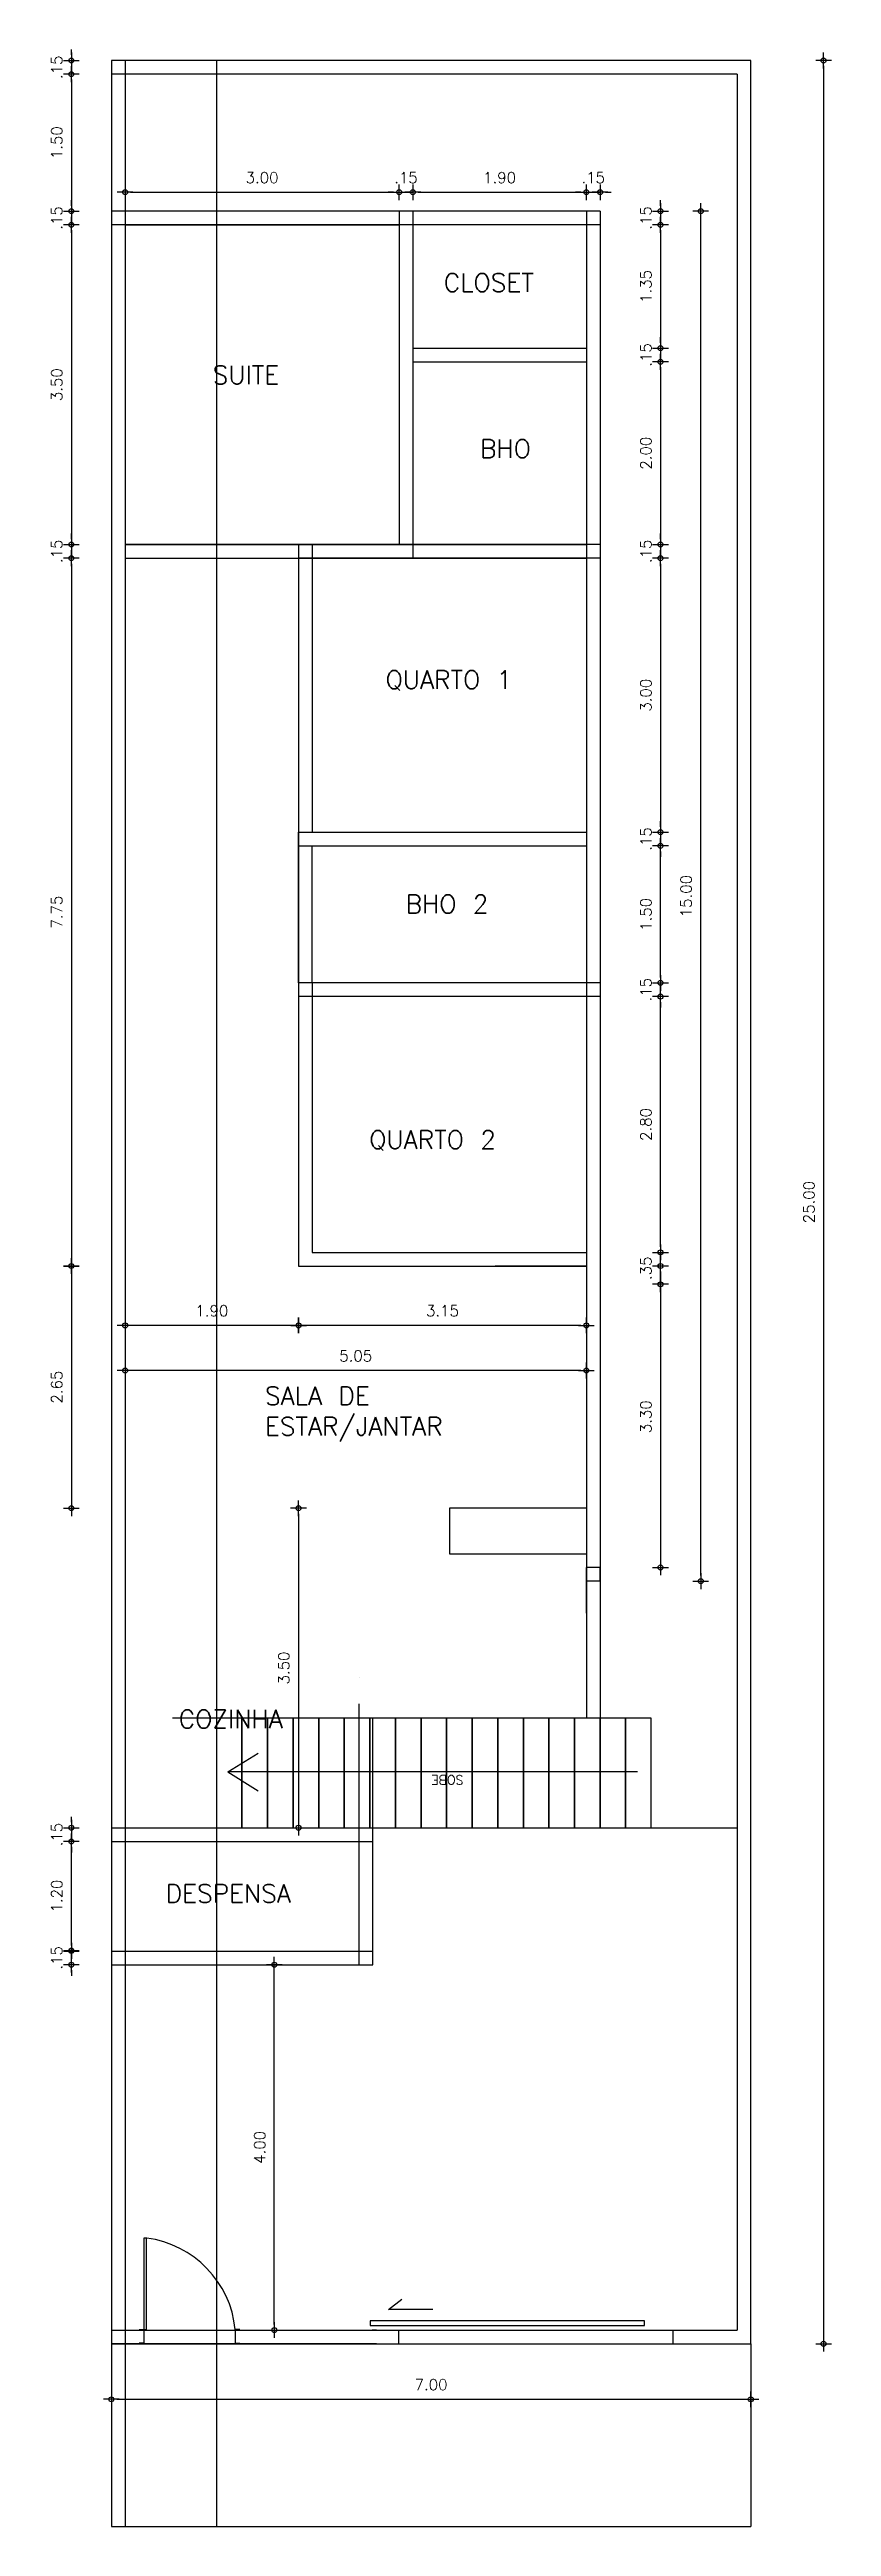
# Model space of a CAD drawing. Header units: millimetres. Extents: x 4595 to 4915, y 2085 to 2243.
# Drawn here: x 4823.88 to 4832.44, y 2154.17 to 2181.29 of the extents above; entities that cross this region are included whole.
import ezdxf

# ---------------------------------------------------------------- set-up
doc = ezdxf.new("R2010")
doc.units = ezdxf.units.MM
doc.header["$LTSCALE"] = 0.8
doc.layers.add('parede', color=2, linetype='Continuous')
doc.layers.add('PORTAS', color=3, linetype='Continuous')
doc.styles.get("Standard").update_dxf_attribs({"font": 'txt.shx', "height": 0.12})
doc.dimstyles.new('ESCALA50', dxfattribs={"dimtxt": 0.1, "dimasz": 0.06, "dimexe": 0.18, "dimexo": 0.06, "dimgap": 0.1, "dimtad": 1, "dimzin": 4, "dimdsep": 46, "dimtxsty": 'Standard', "dimblk1": 'BOLA', "dimblk2": 'BOLA', "dimsah": 1, "dimcen": -0.06, "dimse1": 1, "dimse2": 1, "dimclrd": 7, "dimclrt": 3, "dimadec": 0, "dimazin": 0, "dimtfac": 1, "dimtix": 1, "dimtmove": 0, "dimatfit": 3, "dimldrblk": 'BOLA', "dimfxl": 0, "dimtolj": 1, "dimtzin": 4, "dimarcsym": 0})

msp = doc.modelspace()

# ---------------------------------------------------------------- texts
at = {"layer": 'PORTAS', "color": 6, "char_height": 0.2, "attachment_point": 1}
for s, insert in [('{\\C2;CLOSET}', (4828.195, 2178.834)), ('{\\C2;SUITE}', (4825.665, 2177.823)), ('{\\C2;BHO}', (4828.592, 2177.016)), ('{\\C2;QUARTO 1}', (4827.558, 2174.486)), ('{\\C2;BHO 2}', (4827.777, 2172.029)), ('{\\C2;QUARTO 2}', (4827.379, 2169.449)), ('{\\C2;SALA DE ESTAR/JANTAR}', (4826.238, 2166.645)), ('{\\C2;COZINHA}', (4825.293, 2163.105)), ('{\\C2;DESPENSA}', (4825.151, 2161.196))]:
    msp.add_mtext_dynamic_manual_height_columns(s, width=2.05949, gutter_width=0.6, heights=[0], dxfattribs=dict(at, insert=insert))
at = {"layer": 'PORTAS', "color": 6, "insert": (4828.41, 2162.29), "char_height": 0.1, "attachment_point": 1, "rotation": 180}
msp.add_mtext_dynamic_manual_height_columns('{\\C3;SOBE}', width=1.37347, gutter_width=0.6, heights=[0], dxfattribs=at)

# ---------------------------------------------------------------- blocks, each defined once
blk = doc.blocks.new('BOLA')
for p, q in [((-1.44, 0), (1.44, 0)), ((0, -1.44), (0, 1.44))]:
    blk.add_line(p, q)
blk.add_circle((0, 0), 0.452)
blk = doc.blocks.new('*D951')
at = {"layer": 'Defpoints', "color": 0, "transparency": 16777216}
for p in [(4829.756, 2167.966), (4829.756, 2164.666), (4830.568, 2164.666)]:
    blk.add_point(p, dxfattribs=at)
at = {"layer": 'PORTAS', "color": 7, "lineweight": -2, "transparency": 16777216}
blk.add_line((4830.568, 2167.906), (4830.568, 2164.726), dxfattribs=at)
at = {"layer": 'PORTAS', "color": 7, "lineweight": -2, "transparency": 16777216, "xscale": 0.06, "yscale": 0.06, "zscale": 0.06}
for p, rotation in [((4830.568, 2167.966), 90), ((4830.568, 2164.666), 270)]:
    blk.add_blockref('BOLA', p, dxfattribs=dict(at, rotation=rotation))
at = {"layer": 'PORTAS', "color": 3, "transparency": 16777216, "insert": (4830.408, 2166.316), "char_height": 0.12, "attachment_point": 5, "rotation": 90}
blk.add_mtext('\\A1;3.30', dxfattribs=at)
blk = doc.blocks.new('*D954')
at = {"layer": 'Defpoints', "color": 0, "transparency": 16777216}
for p in [(4824.118, 2160.466), (4824.556, 2160.466), (4824.556, 2160.316)]:
    blk.add_point(p, dxfattribs=at)
at = {"layer": 'PORTAS', "color": 7, "lineweight": -2, "transparency": 16777216}
for p, q in [((4824.118, 2160.526), (4824.118, 2160.586)), ((4824.118, 2160.316), (4824.118, 2160.466)), ((4824.118, 2160.256), (4824.118, 2160.196))]:
    blk.add_line(p, q, dxfattribs=at)
at = {"layer": 'PORTAS', "color": 7, "lineweight": -2, "transparency": 16777216, "xscale": 0.06, "yscale": 0.06, "zscale": 0.06}
for p, rotation in [((4824.118, 2160.466), 270), ((4824.118, 2160.316), 90)]:
    blk.add_blockref('BOLA', p, dxfattribs=dict(at, rotation=rotation))
at = {"layer": 'PORTAS', "color": 3, "transparency": 16777216, "insert": (4823.958, 2160.391), "char_height": 0.12, "attachment_point": 5, "rotation": 90}
blk.add_mtext('\\A1;.15', dxfattribs=at)
blk = doc.blocks.new('*D955')
at = {"layer": 'Defpoints', "color": 0, "transparency": 16777216}
for p in [(4824.118, 2161.666), (4824.556, 2161.666), (4824.556, 2160.471)]:
    blk.add_point(p, dxfattribs=at)
at = {"layer": 'PORTAS', "color": 7, "lineweight": -2, "transparency": 16777216}
blk.add_line((4824.118, 2160.531), (4824.118, 2161.606), dxfattribs=at)
at = {"layer": 'PORTAS', "color": 7, "lineweight": -2, "transparency": 16777216, "xscale": 0.06, "yscale": 0.06, "zscale": 0.06}
for p, rotation in [((4824.118, 2161.666), 90), ((4824.118, 2160.471), 270)]:
    blk.add_blockref('BOLA', p, dxfattribs=dict(at, rotation=rotation))
at = {"layer": 'PORTAS', "color": 3, "transparency": 16777216, "insert": (4823.958, 2161.068), "char_height": 0.12, "attachment_point": 5, "rotation": 90}
blk.add_mtext('\\A1;1.20', dxfattribs=at)
blk = doc.blocks.new('*D956')
at = {"layer": 'Defpoints', "color": 0, "transparency": 16777216}
for p in [(4824.556, 2161.816), (4824.118, 2161.666), (4824.556, 2161.666)]:
    blk.add_point(p, dxfattribs=at)
at = {"layer": 'PORTAS', "color": 7, "lineweight": -2, "transparency": 16777216}
for p, q in [((4824.118, 2161.876), (4824.118, 2161.936)), ((4824.118, 2161.816), (4824.118, 2161.666)), ((4824.118, 2161.606), (4824.118, 2161.546))]:
    blk.add_line(p, q, dxfattribs=at)
at = {"layer": 'PORTAS', "color": 7, "lineweight": -2, "transparency": 16777216, "xscale": 0.06, "yscale": 0.06, "zscale": 0.06}
for p, rotation in [((4824.118, 2161.816), 270), ((4824.118, 2161.666), 90)]:
    blk.add_blockref('BOLA', p, dxfattribs=dict(at, rotation=rotation))
at = {"layer": 'PORTAS', "color": 3, "transparency": 16777216, "insert": (4823.958, 2161.741), "char_height": 0.12, "attachment_point": 5, "rotation": 90}
blk.add_mtext('\\A1;.15', dxfattribs=at)
blk = doc.blocks.new('*D957')
at = {"layer": 'Defpoints', "color": 0, "transparency": 16777216}
for p in [(4828.256, 2165.314), (4826.604, 2161.816), (4828.256, 2161.816)]:
    blk.add_point(p, dxfattribs=at)
at = {"layer": 'PORTAS', "color": 7, "lineweight": -2, "transparency": 16777216}
blk.add_line((4826.604, 2165.254), (4826.604, 2161.876), dxfattribs=at)
at = {"layer": 'PORTAS', "color": 7, "lineweight": -2, "transparency": 16777216, "xscale": 0.06, "yscale": 0.06, "zscale": 0.06}
for p, rotation in [((4826.604, 2165.314), 90), ((4826.604, 2161.816), 270)]:
    blk.add_blockref('BOLA', p, dxfattribs=dict(at, rotation=rotation))
at = {"layer": 'PORTAS', "color": 3, "transparency": 16777216, "insert": (4826.444, 2163.565), "char_height": 0.12, "attachment_point": 5, "rotation": 90}
blk.add_mtext('\\A1;3.50', dxfattribs=at)
blk = doc.blocks.new('*D958')
at = {"layer": 'Defpoints', "color": 0, "transparency": 16777216}
for p in [(4826.606, 2167.966), (4824.118, 2165.314), (4826.606, 2165.314)]:
    blk.add_point(p, dxfattribs=at)
at = {"layer": 'PORTAS', "color": 7, "lineweight": -2, "transparency": 16777216}
blk.add_line((4824.118, 2167.906), (4824.118, 2165.374), dxfattribs=at)
at = {"layer": 'PORTAS', "color": 7, "lineweight": -2, "transparency": 16777216, "xscale": 0.06, "yscale": 0.06, "zscale": 0.06}
for p, rotation in [((4824.118, 2167.966), 90), ((4824.118, 2165.314), 270)]:
    blk.add_blockref('BOLA', p, dxfattribs=dict(at, rotation=rotation))
at = {"layer": 'PORTAS', "color": 3, "transparency": 16777216, "insert": (4823.958, 2166.64), "char_height": 0.12, "attachment_point": 5, "rotation": 90}
blk.add_mtext('\\A1;2.65', dxfattribs=at)
blk = doc.blocks.new('*D959')
at = {"layer": 'Defpoints', "color": 0, "transparency": 16777216}
for p in [(4826.606, 2175.716), (4824.118, 2167.966), (4826.606, 2167.966)]:
    blk.add_point(p, dxfattribs=at)
at = {"layer": 'PORTAS', "color": 7, "lineweight": -2, "transparency": 16777216}
blk.add_line((4824.118, 2175.656), (4824.118, 2168.026), dxfattribs=at)
at = {"layer": 'PORTAS', "color": 7, "lineweight": -2, "transparency": 16777216, "xscale": 0.06, "yscale": 0.06, "zscale": 0.06}
for p, rotation in [((4824.118, 2175.716), 90), ((4824.118, 2167.966), 270)]:
    blk.add_blockref('BOLA', p, dxfattribs=dict(at, rotation=rotation))
at = {"layer": 'PORTAS', "color": 3, "transparency": 16777216, "insert": (4823.958, 2171.841), "char_height": 0.12, "attachment_point": 5, "rotation": 90}
blk.add_mtext('\\A1;7.75', dxfattribs=at)
blk = doc.blocks.new('*D960')
at = {"layer": 'Defpoints', "color": 0, "transparency": 16777216}
for p in [(4824.706, 2175.866), (4824.118, 2175.716), (4824.706, 2175.716)]:
    blk.add_point(p, dxfattribs=at)
at = {"layer": 'PORTAS', "color": 7, "lineweight": -2, "transparency": 16777216}
for p, q in [((4824.118, 2175.926), (4824.118, 2175.986)), ((4824.118, 2175.866), (4824.118, 2175.716)), ((4824.118, 2175.656), (4824.118, 2175.596))]:
    blk.add_line(p, q, dxfattribs=at)
at = {"layer": 'PORTAS', "color": 7, "lineweight": -2, "transparency": 16777216, "xscale": 0.06, "yscale": 0.06, "zscale": 0.06}
for p, rotation in [((4824.118, 2175.866), 270), ((4824.118, 2175.716), 90)]:
    blk.add_blockref('BOLA', p, dxfattribs=dict(at, rotation=rotation))
at = {"layer": 'PORTAS', "color": 3, "transparency": 16777216, "insert": (4823.958, 2175.791), "char_height": 0.12, "attachment_point": 5, "rotation": 90}
blk.add_mtext('\\A1;.15', dxfattribs=at)
blk = doc.blocks.new('*D961')
at = {"layer": 'Defpoints', "color": 0, "transparency": 16777216}
for p in [(4824.706, 2179.366), (4824.118, 2175.866), (4824.706, 2175.866)]:
    blk.add_point(p, dxfattribs=at)
at = {"layer": 'PORTAS', "color": 7, "lineweight": -2, "transparency": 16777216}
blk.add_line((4824.118, 2179.306), (4824.118, 2175.926), dxfattribs=at)
at = {"layer": 'PORTAS', "color": 7, "lineweight": -2, "transparency": 16777216, "xscale": 0.06, "yscale": 0.06, "zscale": 0.06}
for p, rotation in [((4824.118, 2179.366), 90), ((4824.118, 2175.866), 270)]:
    blk.add_blockref('BOLA', p, dxfattribs=dict(at, rotation=rotation))
at = {"layer": 'PORTAS', "color": 3, "transparency": 16777216, "insert": (4823.958, 2177.616), "char_height": 0.12, "attachment_point": 5, "rotation": 90}
blk.add_mtext('\\A1;3.50', dxfattribs=at)
blk = doc.blocks.new('*D962')
at = {"layer": 'Defpoints', "color": 0, "transparency": 16777216}
for p in [(4824.118, 2179.366), (4824.556, 2179.516), (4824.556, 2179.366)]:
    blk.add_point(p, dxfattribs=at)
at = {"layer": 'PORTAS', "color": 7, "lineweight": -2, "transparency": 16777216}
for p, q in [((4824.118, 2179.576), (4824.118, 2179.636)), ((4824.118, 2179.516), (4824.118, 2179.366)), ((4824.118, 2179.306), (4824.118, 2179.246))]:
    blk.add_line(p, q, dxfattribs=at)
at = {"layer": 'PORTAS', "color": 7, "lineweight": -2, "transparency": 16777216, "xscale": 0.06, "yscale": 0.06, "zscale": 0.06}
for p, rotation in [((4824.118, 2179.516), 270), ((4824.118, 2179.366), 90)]:
    blk.add_blockref('BOLA', p, dxfattribs=dict(at, rotation=rotation))
at = {"layer": 'PORTAS', "color": 3, "transparency": 16777216, "insert": (4823.958, 2179.441), "char_height": 0.12, "attachment_point": 5, "rotation": 90}
blk.add_mtext('\\A1;.15', dxfattribs=at)
blk = doc.blocks.new('*D963')
at = {"layer": 'Defpoints', "color": 0, "transparency": 16777216}
for p in [(4824.556, 2181.016), (4824.118, 2179.516), (4824.556, 2179.516)]:
    blk.add_point(p, dxfattribs=at)
at = {"layer": 'PORTAS', "color": 7, "lineweight": -2, "transparency": 16777216}
blk.add_line((4824.118, 2180.956), (4824.118, 2179.576), dxfattribs=at)
at = {"layer": 'PORTAS', "color": 7, "lineweight": -2, "transparency": 16777216, "xscale": 0.06, "yscale": 0.06, "zscale": 0.06}
for p, rotation in [((4824.118, 2181.016), 90), ((4824.118, 2179.516), 270)]:
    blk.add_blockref('BOLA', p, dxfattribs=dict(at, rotation=rotation))
at = {"layer": 'PORTAS', "color": 3, "transparency": 16777216, "insert": (4823.958, 2180.266), "char_height": 0.12, "attachment_point": 5, "rotation": 90}
blk.add_mtext('\\A1;1.50', dxfattribs=at)
blk = doc.blocks.new('*D964')
at = {"layer": 'Defpoints', "color": 0, "transparency": 16777216}
for p in [(4824.118, 2181.016), (4824.556, 2181.166), (4824.556, 2181.016)]:
    blk.add_point(p, dxfattribs=at)
at = {"layer": 'PORTAS', "color": 7, "lineweight": -2, "transparency": 16777216}
for p, q in [((4824.118, 2181.226), (4824.118, 2181.286)), ((4824.118, 2181.166), (4824.118, 2181.016)), ((4824.118, 2180.956), (4824.118, 2180.896))]:
    blk.add_line(p, q, dxfattribs=at)
at = {"layer": 'PORTAS', "color": 7, "lineweight": -2, "transparency": 16777216, "xscale": 0.06, "yscale": 0.06, "zscale": 0.06}
for p, rotation in [((4824.118, 2181.166), 270), ((4824.118, 2181.016), 90)]:
    blk.add_blockref('BOLA', p, dxfattribs=dict(at, rotation=rotation))
at = {"layer": 'PORTAS', "color": 3, "transparency": 16777216, "insert": (4823.958, 2181.091), "char_height": 0.12, "attachment_point": 5, "rotation": 90}
blk.add_mtext('\\A1;.15', dxfattribs=at)
blk = doc.blocks.new('*D965')
at = {"layer": 'Defpoints', "color": 0, "transparency": 16777216}
for p in [(4826.606, 2167.966), (4829.756, 2167.966), (4826.606, 2167.316)]:
    blk.add_point(p, dxfattribs=at)
at = {"layer": 'PORTAS', "color": 7, "lineweight": -2, "transparency": 16777216}
blk.add_line((4829.696, 2167.316), (4826.666, 2167.316), dxfattribs=at)
at = {"layer": 'PORTAS', "color": 7, "lineweight": -2, "transparency": 16777216, "xscale": 0.06, "yscale": 0.06, "zscale": 0.06, "rotation": 180}
blk.add_blockref('BOLA', (4826.606, 2167.316), dxfattribs=at)
at = {"layer": 'PORTAS', "color": 7, "lineweight": -2, "transparency": 16777216, "xscale": 0.06, "yscale": 0.06, "zscale": 0.06}
blk.add_blockref('BOLA', (4829.756, 2167.316), dxfattribs=at)
at = {"layer": 'PORTAS', "color": 3, "transparency": 16777216, "insert": (4828.181, 2167.476), "char_height": 0.12, "attachment_point": 5}
blk.add_mtext('\\A1;3.15', dxfattribs=at)
blk = doc.blocks.new('*D966')
at = {"layer": 'Defpoints', "color": 0, "transparency": 16777216}
for p in [(4824.706, 2167.316), (4824.706, 2167.316), (4826.606, 2167.316)]:
    blk.add_point(p, dxfattribs=at)
at = {"layer": 'PORTAS', "color": 7, "lineweight": -2, "transparency": 16777216}
blk.add_line((4826.546, 2167.316), (4824.766, 2167.316), dxfattribs=at)
at = {"layer": 'PORTAS', "color": 7, "lineweight": -2, "transparency": 16777216, "xscale": 0.06, "yscale": 0.06, "zscale": 0.06, "rotation": 180}
blk.add_blockref('BOLA', (4824.706, 2167.316), dxfattribs=at)
at = {"layer": 'PORTAS', "color": 7, "lineweight": -2, "transparency": 16777216, "xscale": 0.06, "yscale": 0.06, "zscale": 0.06}
blk.add_blockref('BOLA', (4826.606, 2167.316), dxfattribs=at)
at = {"layer": 'PORTAS', "color": 3, "transparency": 16777216, "insert": (4825.656, 2167.476), "char_height": 0.12, "attachment_point": 5}
blk.add_mtext('\\A1;1.90', dxfattribs=at)
blk = doc.blocks.new('*D967')
at = {"layer": 'Defpoints', "color": 0, "transparency": 16777216}
for p in [(4827.706, 2179.723), (4824.706, 2179.516), (4827.706, 2179.516)]:
    blk.add_point(p, dxfattribs=at)
at = {"layer": 'PORTAS', "color": 7, "lineweight": -2, "transparency": 16777216}
blk.add_line((4824.766, 2179.723), (4827.646, 2179.723), dxfattribs=at)
at = {"layer": 'PORTAS', "color": 7, "lineweight": -2, "transparency": 16777216, "xscale": 0.06, "yscale": 0.06, "zscale": 0.06, "rotation": 180}
blk.add_blockref('BOLA', (4824.706, 2179.723), dxfattribs=at)
at = {"layer": 'PORTAS', "color": 7, "lineweight": -2, "transparency": 16777216, "xscale": 0.06, "yscale": 0.06, "zscale": 0.06}
blk.add_blockref('BOLA', (4827.706, 2179.723), dxfattribs=at)
at = {"layer": 'PORTAS', "color": 3, "transparency": 16777216, "insert": (4826.206, 2179.883), "char_height": 0.12, "attachment_point": 5}
blk.add_mtext('\\A1;3.00', dxfattribs=at)
blk = doc.blocks.new('*D968')
at = {"layer": 'Defpoints', "color": 0, "transparency": 16777216}
for p in [(4827.856, 2179.723), (4827.706, 2179.516), (4827.856, 2179.516)]:
    blk.add_point(p, dxfattribs=at)
at = {"layer": 'PORTAS', "color": 7, "lineweight": -2, "transparency": 16777216}
for p, q in [((4827.646, 2179.723), (4827.586, 2179.723)), ((4827.706, 2179.723), (4827.856, 2179.723)), ((4827.916, 2179.723), (4827.976, 2179.723))]:
    blk.add_line(p, q, dxfattribs=at)
at = {"layer": 'PORTAS', "color": 7, "lineweight": -2, "transparency": 16777216, "xscale": 0.06, "yscale": 0.06, "zscale": 0.06}
blk.add_blockref('BOLA', (4827.706, 2179.723), dxfattribs=at)
at = {"layer": 'PORTAS', "color": 7, "lineweight": -2, "transparency": 16777216, "xscale": 0.06, "yscale": 0.06, "zscale": 0.06, "rotation": 180}
blk.add_blockref('BOLA', (4827.856, 2179.723), dxfattribs=at)
at = {"layer": 'PORTAS', "color": 3, "transparency": 16777216, "insert": (4827.781, 2179.883), "char_height": 0.12, "attachment_point": 5}
blk.add_mtext('\\A1;.15', dxfattribs=at)
blk = doc.blocks.new('*D969')
at = {"layer": 'Defpoints', "color": 0, "transparency": 16777216}
for p in [(4829.756, 2179.723), (4827.856, 2179.516), (4829.756, 2179.516)]:
    blk.add_point(p, dxfattribs=at)
at = {"layer": 'PORTAS', "color": 7, "lineweight": -2, "transparency": 16777216}
blk.add_line((4827.916, 2179.723), (4829.696, 2179.723), dxfattribs=at)
at = {"layer": 'PORTAS', "color": 7, "lineweight": -2, "transparency": 16777216, "xscale": 0.06, "yscale": 0.06, "zscale": 0.06, "rotation": 180}
blk.add_blockref('BOLA', (4827.856, 2179.723), dxfattribs=at)
at = {"layer": 'PORTAS', "color": 7, "lineweight": -2, "transparency": 16777216, "xscale": 0.06, "yscale": 0.06, "zscale": 0.06}
blk.add_blockref('BOLA', (4829.756, 2179.723), dxfattribs=at)
at = {"layer": 'PORTAS', "color": 3, "transparency": 16777216, "insert": (4828.806, 2179.883), "char_height": 0.12, "attachment_point": 5}
blk.add_mtext('\\A1;1.90', dxfattribs=at)
blk = doc.blocks.new('*D970')
at = {"layer": 'Defpoints', "color": 0, "transparency": 16777216}
for p in [(4829.906, 2179.723), (4829.756, 2179.516), (4829.906, 2179.516)]:
    blk.add_point(p, dxfattribs=at)
at = {"layer": 'PORTAS', "color": 7, "lineweight": -2, "transparency": 16777216}
for p, q in [((4829.696, 2179.723), (4829.636, 2179.723)), ((4829.756, 2179.723), (4829.906, 2179.723)), ((4829.966, 2179.723), (4830.026, 2179.723))]:
    blk.add_line(p, q, dxfattribs=at)
at = {"layer": 'PORTAS', "color": 7, "lineweight": -2, "transparency": 16777216, "xscale": 0.06, "yscale": 0.06, "zscale": 0.06}
blk.add_blockref('BOLA', (4829.756, 2179.723), dxfattribs=at)
at = {"layer": 'PORTAS', "color": 7, "lineweight": -2, "transparency": 16777216, "xscale": 0.06, "yscale": 0.06, "zscale": 0.06, "rotation": 180}
blk.add_blockref('BOLA', (4829.906, 2179.723), dxfattribs=at)
at = {"layer": 'PORTAS', "color": 3, "transparency": 16777216, "insert": (4829.831, 2179.883), "char_height": 0.12, "attachment_point": 5}
blk.add_mtext('\\A1;.15', dxfattribs=at)
blk = doc.blocks.new('*D971')
at = {"layer": 'Defpoints', "color": 0, "transparency": 16777216}
for p in [(4829.756, 2168.116), (4830.568, 2168.116), (4829.756, 2167.766)]:
    blk.add_point(p, dxfattribs=at)
at = {"layer": 'PORTAS', "color": 7, "lineweight": -2, "transparency": 16777216}
for p, q in [((4830.568, 2168.176), (4830.568, 2168.236)), ((4830.568, 2167.766), (4830.568, 2168.116)), ((4830.568, 2167.706), (4830.568, 2167.646))]:
    blk.add_line(p, q, dxfattribs=at)
at = {"layer": 'PORTAS', "color": 7, "lineweight": -2, "transparency": 16777216, "xscale": 0.06, "yscale": 0.06, "zscale": 0.06}
for p, rotation in [((4830.568, 2168.116), 270), ((4830.568, 2167.766), 90)]:
    blk.add_blockref('BOLA', p, dxfattribs=dict(at, rotation=rotation))
at = {"layer": 'PORTAS', "color": 3, "transparency": 16777216, "insert": (4830.408, 2167.941), "char_height": 0.12, "attachment_point": 5, "rotation": 90}
blk.add_mtext('\\A1;.35', dxfattribs=at)
blk = doc.blocks.new('*D972')
at = {"layer": 'Defpoints', "color": 0, "transparency": 16777216}
for p in [(4829.756, 2170.916), (4830.568, 2170.916), (4829.756, 2168.116)]:
    blk.add_point(p, dxfattribs=at)
at = {"layer": 'PORTAS', "color": 7, "lineweight": -2, "transparency": 16777216}
blk.add_line((4830.568, 2168.176), (4830.568, 2170.856), dxfattribs=at)
at = {"layer": 'PORTAS', "color": 7, "lineweight": -2, "transparency": 16777216, "xscale": 0.06, "yscale": 0.06, "zscale": 0.06}
for p, rotation in [((4830.568, 2170.916), 90), ((4830.568, 2168.116), 270)]:
    blk.add_blockref('BOLA', p, dxfattribs=dict(at, rotation=rotation))
at = {"layer": 'PORTAS', "color": 3, "transparency": 16777216, "insert": (4830.408, 2169.516), "char_height": 0.12, "attachment_point": 5, "rotation": 90}
blk.add_mtext('\\A1;2.80', dxfattribs=at)
blk = doc.blocks.new('*D973')
at = {"layer": 'Defpoints', "color": 0, "transparency": 16777216}
for p in [(4829.906, 2171.066), (4830.568, 2171.066), (4829.906, 2170.916)]:
    blk.add_point(p, dxfattribs=at)
at = {"layer": 'PORTAS', "color": 7, "lineweight": -2, "transparency": 16777216}
for p, q in [((4830.568, 2171.126), (4830.568, 2171.186)), ((4830.568, 2170.916), (4830.568, 2171.066)), ((4830.568, 2170.856), (4830.568, 2170.796))]:
    blk.add_line(p, q, dxfattribs=at)
at = {"layer": 'PORTAS', "color": 7, "lineweight": -2, "transparency": 16777216, "xscale": 0.06, "yscale": 0.06, "zscale": 0.06}
for p, rotation in [((4830.568, 2171.066), 270), ((4830.568, 2170.916), 90)]:
    blk.add_blockref('BOLA', p, dxfattribs=dict(at, rotation=rotation))
at = {"layer": 'PORTAS', "color": 3, "transparency": 16777216, "insert": (4830.408, 2170.991), "char_height": 0.12, "attachment_point": 5, "rotation": 90}
blk.add_mtext('\\A1;.15', dxfattribs=at)
blk = doc.blocks.new('*D974')
at = {"layer": 'Defpoints', "color": 0, "transparency": 16777216}
for p in [(4829.756, 2172.566), (4830.568, 2172.566), (4829.756, 2171.066)]:
    blk.add_point(p, dxfattribs=at)
at = {"layer": 'PORTAS', "color": 7, "lineweight": -2, "transparency": 16777216}
blk.add_line((4830.568, 2171.126), (4830.568, 2172.506), dxfattribs=at)
at = {"layer": 'PORTAS', "color": 7, "lineweight": -2, "transparency": 16777216, "xscale": 0.06, "yscale": 0.06, "zscale": 0.06}
for p, rotation in [((4830.568, 2172.566), 90), ((4830.568, 2171.066), 270)]:
    blk.add_blockref('BOLA', p, dxfattribs=dict(at, rotation=rotation))
at = {"layer": 'PORTAS', "color": 3, "transparency": 16777216, "insert": (4830.408, 2171.816), "char_height": 0.12, "attachment_point": 5, "rotation": 90}
blk.add_mtext('\\A1;1.50', dxfattribs=at)
blk = doc.blocks.new('*D975')
at = {"layer": 'Defpoints', "color": 0, "transparency": 16777216}
for p in [(4829.756, 2172.716), (4829.756, 2172.566), (4830.568, 2172.566)]:
    blk.add_point(p, dxfattribs=at)
at = {"layer": 'PORTAS', "color": 7, "lineweight": -2, "transparency": 16777216}
for p, q in [((4830.568, 2172.776), (4830.568, 2172.836)), ((4830.568, 2172.716), (4830.568, 2172.566)), ((4830.568, 2172.506), (4830.568, 2172.446))]:
    blk.add_line(p, q, dxfattribs=at)
at = {"layer": 'PORTAS', "color": 7, "lineweight": -2, "transparency": 16777216, "xscale": 0.06, "yscale": 0.06, "zscale": 0.06}
for p, rotation in [((4830.568, 2172.716), 270), ((4830.568, 2172.566), 90)]:
    blk.add_blockref('BOLA', p, dxfattribs=dict(at, rotation=rotation))
at = {"layer": 'PORTAS', "color": 3, "transparency": 16777216, "insert": (4830.408, 2172.641), "char_height": 0.12, "attachment_point": 5, "rotation": 90}
blk.add_mtext('\\A1;.15', dxfattribs=at)
blk = doc.blocks.new('*D976')
at = {"layer": 'Defpoints', "color": 0, "transparency": 16777216}
for p in [(4829.756, 2175.716), (4829.756, 2172.716), (4830.568, 2172.716)]:
    blk.add_point(p, dxfattribs=at)
at = {"layer": 'PORTAS', "color": 7, "lineweight": -2, "transparency": 16777216}
blk.add_line((4830.568, 2175.656), (4830.568, 2172.776), dxfattribs=at)
at = {"layer": 'PORTAS', "color": 7, "lineweight": -2, "transparency": 16777216, "xscale": 0.06, "yscale": 0.06, "zscale": 0.06}
for p, rotation in [((4830.568, 2175.716), 90), ((4830.568, 2172.716), 270)]:
    blk.add_blockref('BOLA', p, dxfattribs=dict(at, rotation=rotation))
at = {"layer": 'PORTAS', "color": 3, "transparency": 16777216, "insert": (4830.408, 2174.216), "char_height": 0.12, "attachment_point": 5, "rotation": 90}
blk.add_mtext('\\A1;3.00', dxfattribs=at)
blk = doc.blocks.new('*D977')
at = {"layer": 'Defpoints', "color": 0, "transparency": 16777216}
for p in [(4829.906, 2175.866), (4829.906, 2175.716), (4830.568, 2175.716)]:
    blk.add_point(p, dxfattribs=at)
at = {"layer": 'PORTAS', "color": 7, "lineweight": -2, "transparency": 16777216}
for p, q in [((4830.568, 2175.926), (4830.568, 2175.986)), ((4830.568, 2175.866), (4830.568, 2175.716)), ((4830.568, 2175.656), (4830.568, 2175.596))]:
    blk.add_line(p, q, dxfattribs=at)
at = {"layer": 'PORTAS', "color": 7, "lineweight": -2, "transparency": 16777216, "xscale": 0.06, "yscale": 0.06, "zscale": 0.06}
for p, rotation in [((4830.568, 2175.866), 270), ((4830.568, 2175.716), 90)]:
    blk.add_blockref('BOLA', p, dxfattribs=dict(at, rotation=rotation))
at = {"layer": 'PORTAS', "color": 3, "transparency": 16777216, "insert": (4830.408, 2175.791), "char_height": 0.12, "attachment_point": 5, "rotation": 90}
blk.add_mtext('\\A1;.15', dxfattribs=at)
blk = doc.blocks.new('*D978')
at = {"layer": 'Defpoints', "color": 0, "transparency": 16777216}
for p in [(4829.756, 2177.866), (4829.756, 2175.866), (4830.568, 2175.866)]:
    blk.add_point(p, dxfattribs=at)
at = {"layer": 'PORTAS', "color": 7, "lineweight": -2, "transparency": 16777216}
blk.add_line((4830.568, 2177.806), (4830.568, 2175.926), dxfattribs=at)
at = {"layer": 'PORTAS', "color": 7, "lineweight": -2, "transparency": 16777216, "xscale": 0.06, "yscale": 0.06, "zscale": 0.06}
for p, rotation in [((4830.568, 2177.866), 90), ((4830.568, 2175.866), 270)]:
    blk.add_blockref('BOLA', p, dxfattribs=dict(at, rotation=rotation))
at = {"layer": 'PORTAS', "color": 3, "transparency": 16777216, "insert": (4830.408, 2176.866), "char_height": 0.12, "attachment_point": 5, "rotation": 90}
blk.add_mtext('\\A1;2.00', dxfattribs=at)
blk = doc.blocks.new('*D979')
at = {"layer": 'Defpoints', "color": 0, "transparency": 16777216}
for p in [(4829.756, 2178.016), (4829.756, 2177.866), (4830.568, 2177.866)]:
    blk.add_point(p, dxfattribs=at)
at = {"layer": 'PORTAS', "color": 7, "lineweight": -2, "transparency": 16777216}
for p, q in [((4830.568, 2178.076), (4830.568, 2178.136)), ((4830.568, 2178.016), (4830.568, 2177.866)), ((4830.568, 2177.806), (4830.568, 2177.746))]:
    blk.add_line(p, q, dxfattribs=at)
at = {"layer": 'PORTAS', "color": 7, "lineweight": -2, "transparency": 16777216, "xscale": 0.06, "yscale": 0.06, "zscale": 0.06}
for p, rotation in [((4830.568, 2178.016), 270), ((4830.568, 2177.866), 90)]:
    blk.add_blockref('BOLA', p, dxfattribs=dict(at, rotation=rotation))
at = {"layer": 'PORTAS', "color": 3, "transparency": 16777216, "insert": (4830.408, 2177.941), "char_height": 0.12, "attachment_point": 5, "rotation": 90}
blk.add_mtext('\\A1;.15', dxfattribs=at)
blk = doc.blocks.new('*D980')
at = {"layer": 'Defpoints', "color": 0, "transparency": 16777216}
for p in [(4829.756, 2179.366), (4829.756, 2178.016), (4830.568, 2178.016)]:
    blk.add_point(p, dxfattribs=at)
at = {"layer": 'PORTAS', "color": 7, "lineweight": -2, "transparency": 16777216}
blk.add_line((4830.568, 2179.306), (4830.568, 2178.076), dxfattribs=at)
at = {"layer": 'PORTAS', "color": 7, "lineweight": -2, "transparency": 16777216, "xscale": 0.06, "yscale": 0.06, "zscale": 0.06}
for p, rotation in [((4830.568, 2179.366), 90), ((4830.568, 2178.016), 270)]:
    blk.add_blockref('BOLA', p, dxfattribs=dict(at, rotation=rotation))
at = {"layer": 'PORTAS', "color": 3, "transparency": 16777216, "insert": (4830.408, 2178.691), "char_height": 0.12, "attachment_point": 5, "rotation": 90}
blk.add_mtext('\\A1;1.35', dxfattribs=at)
blk = doc.blocks.new('*D981')
at = {"layer": 'Defpoints', "color": 0, "transparency": 16777216}
for p in [(4829.906, 2179.516), (4829.906, 2179.366), (4830.568, 2179.366)]:
    blk.add_point(p, dxfattribs=at)
at = {"layer": 'PORTAS', "color": 7, "lineweight": -2, "transparency": 16777216}
for p, q in [((4830.568, 2179.576), (4830.568, 2179.636)), ((4830.568, 2179.516), (4830.568, 2179.366)), ((4830.568, 2179.306), (4830.568, 2179.246))]:
    blk.add_line(p, q, dxfattribs=at)
at = {"layer": 'PORTAS', "color": 7, "lineweight": -2, "transparency": 16777216, "xscale": 0.06, "yscale": 0.06, "zscale": 0.06}
for p, rotation in [((4830.568, 2179.516), 270), ((4830.568, 2179.366), 90)]:
    blk.add_blockref('BOLA', p, dxfattribs=dict(at, rotation=rotation))
at = {"layer": 'PORTAS', "color": 3, "transparency": 16777216, "insert": (4830.408, 2179.441), "char_height": 0.12, "attachment_point": 5, "rotation": 90}
blk.add_mtext('\\A1;.15', dxfattribs=at)
blk = doc.blocks.new('*D982')
at = {"layer": 'Defpoints', "color": 0, "transparency": 16777216}
for p in [(4831.556, 2181.166), (4831.556, 2156.166), (4832.353, 2156.166)]:
    blk.add_point(p, dxfattribs=at)
at = {"layer": 'PORTAS', "color": 7, "lineweight": -2, "transparency": 16777216}
blk.add_line((4832.353, 2181.106), (4832.353, 2156.226), dxfattribs=at)
at = {"layer": 'PORTAS', "color": 7, "lineweight": -2, "transparency": 16777216, "xscale": 0.06, "yscale": 0.06, "zscale": 0.06}
for p, rotation in [((4832.353, 2181.166), 90), ((4832.353, 2156.166), 270)]:
    blk.add_blockref('BOLA', p, dxfattribs=dict(at, rotation=rotation))
at = {"layer": 'PORTAS', "color": 3, "transparency": 16777216, "insert": (4832.193, 2168.666), "char_height": 0.12, "attachment_point": 5, "rotation": 90}
blk.add_mtext('\\A1;25.00', dxfattribs=at)
blk = doc.blocks.new('*D983')
at = {"layer": 'Defpoints', "color": 0, "transparency": 16777216}
for p in [(4824.556, 2156.166), (4831.556, 2156.166), (4831.556, 2155.558)]:
    blk.add_point(p, dxfattribs=at)
at = {"layer": 'PORTAS', "color": 7, "lineweight": -2, "transparency": 16777216}
blk.add_line((4824.616, 2155.558), (4831.496, 2155.558), dxfattribs=at)
at = {"layer": 'PORTAS', "color": 7, "lineweight": -2, "transparency": 16777216, "xscale": 0.06, "yscale": 0.06, "zscale": 0.06, "rotation": 180}
blk.add_blockref('BOLA', (4824.556, 2155.558), dxfattribs=at)
at = {"layer": 'PORTAS', "color": 7, "lineweight": -2, "transparency": 16777216, "xscale": 0.06, "yscale": 0.06, "zscale": 0.06}
blk.add_blockref('BOLA', (4831.556, 2155.558), dxfattribs=at)
at = {"layer": 'PORTAS', "color": 3, "transparency": 16777216, "insert": (4828.056, 2155.718), "char_height": 0.12, "attachment_point": 5}
blk.add_mtext('\\A1;7.00', dxfattribs=at)
blk = doc.blocks.new('*D984')
at = {"layer": 'Defpoints', "color": 0, "transparency": 16777216}
for p in [(4826.34, 2160.316), (4826.34, 2160.316), (4826.34, 2156.316)]:
    blk.add_point(p, dxfattribs=at)
at = {"layer": 'PORTAS', "color": 7, "lineweight": -2, "transparency": 16777216}
blk.add_line((4826.34, 2156.376), (4826.34, 2160.256), dxfattribs=at)
at = {"layer": 'PORTAS', "color": 7, "lineweight": -2, "transparency": 16777216, "xscale": 0.06, "yscale": 0.06, "zscale": 0.06}
for p, rotation in [((4826.34, 2160.316), 90), ((4826.34, 2156.316), 270)]:
    blk.add_blockref('BOLA', p, dxfattribs=dict(at, rotation=rotation))
at = {"layer": 'PORTAS', "color": 3, "transparency": 16777216, "insert": (4826.18, 2158.316), "char_height": 0.12, "attachment_point": 5, "rotation": 90}
blk.add_mtext('\\A1;4.00', dxfattribs=at)
blk = doc.blocks.new('*D985')
at = {"layer": 'Defpoints', "color": 0, "transparency": 16777216}
for p in [(4824.706, 2167.766), (4829.756, 2167.766), (4824.706, 2166.822)]:
    blk.add_point(p, dxfattribs=at)
at = {"layer": 'PORTAS', "color": 7, "lineweight": -2, "transparency": 16777216}
blk.add_line((4829.696, 2166.822), (4824.766, 2166.822), dxfattribs=at)
at = {"layer": 'PORTAS', "color": 7, "lineweight": -2, "transparency": 16777216, "xscale": 0.06, "yscale": 0.06, "zscale": 0.06, "rotation": 180}
blk.add_blockref('BOLA', (4824.706, 2166.822), dxfattribs=at)
at = {"layer": 'PORTAS', "color": 7, "lineweight": -2, "transparency": 16777216, "xscale": 0.06, "yscale": 0.06, "zscale": 0.06}
blk.add_blockref('BOLA', (4829.756, 2166.822), dxfattribs=at)
at = {"layer": 'PORTAS', "color": 3, "transparency": 16777216, "insert": (4827.231, 2166.982), "char_height": 0.12, "attachment_point": 5}
blk.add_mtext('\\A1;5.05', dxfattribs=at)
blk = doc.blocks.new('*D986')
at = {"layer": 'Defpoints', "color": 0, "transparency": 16777216}
for p in [(4829.906, 2179.516), (4831.008, 2179.516), (4829.906, 2164.516)]:
    blk.add_point(p, dxfattribs=at)
at = {"layer": 'PORTAS', "color": 7, "lineweight": -2, "transparency": 16777216}
blk.add_line((4831.008, 2164.576), (4831.008, 2179.456), dxfattribs=at)
at = {"layer": 'PORTAS', "color": 7, "lineweight": -2, "transparency": 16777216, "xscale": 0.06, "yscale": 0.06, "zscale": 0.06}
for p, rotation in [((4831.008, 2179.516), 90), ((4831.008, 2164.516), 270)]:
    blk.add_blockref('BOLA', p, dxfattribs=dict(at, rotation=rotation))
at = {"layer": 'PORTAS', "color": 3, "transparency": 16777216, "insert": (4830.848, 2172.016), "char_height": 0.12, "attachment_point": 5, "rotation": 90}
blk.add_mtext('\\A1;15.00', dxfattribs=at)

# ---------------------------------------------------------------- dimensions: what is measured, and where the dimension line sits
at = {"layer": 'PORTAS', "color": 6}
for base, p1, p2, picture, middle in [((4824.118, 2181.016), (4824.556, 2181.166), (4824.556, 2181.016), '*D964', (4823.958, 2181.091)), ((4824.118, 2179.516), (4824.556, 2181.016), (4824.556, 2179.516), '*D963', (4823.958, 2180.266)), ((4832.353, 2156.166), (4831.556, 2181.166), (4831.556, 2156.166), '*D982', (4832.193, 2168.666)), ((4824.118, 2179.366), (4824.556, 2179.516), (4824.556, 2179.366), '*D962', (4823.958, 2179.441)), ((4830.568, 2179.366), (4829.906, 2179.516), (4829.906, 2179.366), '*D981', (4830.408, 2179.441)), ((4824.118, 2175.866), (4824.706, 2179.366), (4824.706, 2175.866), '*D961', (4823.958, 2177.616)), ((4830.568, 2178.016), (4829.756, 2179.366), (4829.756, 2178.016), '*D980', (4830.408, 2178.691)), ((4831.008, 2179.516), (4829.906, 2164.516), (4829.906, 2179.516), '*D986', (4830.848, 2172.016)), ((4830.568, 2177.866), (4829.756, 2178.016), (4829.756, 2177.866), '*D979', (4830.408, 2177.941)), ((4830.568, 2175.866), (4829.756, 2177.866), (4829.756, 2175.866), '*D978', (4830.408, 2176.866)), ((4824.118, 2175.716), (4824.706, 2175.866), (4824.706, 2175.716), '*D960', (4823.958, 2175.791)), ((4830.568, 2175.716), (4829.906, 2175.866), (4829.906, 2175.716), '*D977', (4830.408, 2175.791)), ((4824.118, 2167.966), (4826.606, 2175.716), (4826.606, 2167.966), '*D959', (4823.958, 2171.841)), ((4830.568, 2172.716), (4829.756, 2175.716), (4829.756, 2172.716), '*D976', (4830.408, 2174.216)), ((4830.568, 2172.566), (4829.756, 2172.716), (4829.756, 2172.566), '*D975', (4830.408, 2172.641)), ((4830.568, 2172.566), (4829.756, 2171.066), (4829.756, 2172.566), '*D974', (4830.408, 2171.816)), ((4830.568, 2170.916), (4829.756, 2168.116), (4829.756, 2170.916), '*D972', (4830.408, 2169.516)), ((4830.568, 2171.066), (4829.906, 2170.916), (4829.906, 2171.066), '*D973', (4830.408, 2170.991)), ((4824.118, 2165.314), (4826.606, 2167.966), (4826.606, 2165.314), '*D958', (4823.958, 2166.64)), ((4830.568, 2168.116), (4829.756, 2167.766), (4829.756, 2168.116), '*D971', (4830.408, 2167.941)), ((4830.568, 2164.666), (4829.756, 2167.966), (4829.756, 2164.666), '*D951', (4830.408, 2166.316)), ((4826.604, 2161.816), (4828.256, 2165.314), (4828.256, 2161.816), '*D957', (4826.444, 2163.565)), ((4824.118, 2161.666), (4824.556, 2161.816), (4824.556, 2161.666), '*D956', (4823.958, 2161.741)), ((4824.118, 2161.666), (4824.5559, 2160.4706), (4824.5559, 2161.666), '*D955', (4823.958, 2161.0683)), ((4824.118, 2160.466), (4824.556, 2160.316), (4824.556, 2160.466), '*D954', (4823.958, 2160.391)), ((4826.34, 2160.316), (4826.34, 2156.316), (4826.34, 2160.316), '*D984', (4826.18, 2158.316))]:
    dim = msp.add_linear_dim(base=base, p1=p1, p2=p2, angle=90, dimstyle='ESCALA50', override={"dimfxl": 0.18}, dxfattribs=at)
    dim.commit()
    dim.dimension.update_dxf_attribs({"geometry": picture, "text_midpoint": middle})
for base, p1, p2, picture, middle in [((4827.706, 2179.723), (4824.706, 2179.516), (4827.706, 2179.516), '*D967', (4826.206, 2179.883)), ((4827.856, 2179.723), (4827.706, 2179.516), (4827.856, 2179.516), '*D968', (4827.781, 2179.883)), ((4829.756, 2179.723), (4827.856, 2179.516), (4829.756, 2179.516), '*D969', (4828.806, 2179.883)), ((4829.906, 2179.723), (4829.756, 2179.516), (4829.906, 2179.516), '*D970', (4829.831, 2179.883)), ((4824.706, 2166.822), (4829.756, 2167.766), (4824.706, 2167.766), '*D985', (4827.231, 2166.982)), ((4826.606, 2167.316), (4829.756, 2167.966), (4826.606, 2167.966), '*D965', (4828.181, 2167.476)), ((4824.706, 2167.316), (4826.606, 2167.316), (4824.706, 2167.316), '*D966', (4825.656, 2167.476)), ((4831.556, 2155.558), (4824.556, 2156.166), (4831.556, 2156.166), '*D983', (4828.056, 2155.718))]:
    dim = msp.add_linear_dim(base=base, p1=p1, p2=p2, dimstyle='ESCALA50', override={"dimfxl": 0.18}, dxfattribs=at)
    dim.commit()
    dim.dimension.update_dxf_attribs({"geometry": picture, "text_midpoint": middle})

# ---------------------------------------------------------------- linework, layer by layer
at = {"layer": 'parede', "color": 0}
msp.add_line((4831.556, 2181.166), (4824.556, 2181.166), dxfattribs=at)
at = {"layer": 'parede', "color": 253}
for p, q in [((4824.556, 2181.166), (4824.556, 2154.166)), ((4831.406, 2181.016), (4824.556, 2181.016)), ((4824.706, 2181.166), (4824.706, 2154.166)), ((4825.706, 2181.166), (4825.706, 2154.166)), ((4831.406, 2181.016), (4831.406, 2156.316)), ((4831.556, 2156.166), (4831.556, 2181.166)), ((4829.906, 2179.516), (4824.556, 2179.516)), ((4829.906, 2179.366), (4824.556, 2179.366)), ((4829.756, 2179.516), (4829.756, 2164.516)), ((4829.906, 2179.516), (4829.906, 2164.516)), ((4831.406, 2162.916), (4831.406, 2162.366)), ((4824.556, 2161.816), (4831.406, 2161.816)), ((4824.556, 2160.316), (4827.42, 2160.316)), ((4824.942, 2157.323), (4824.912, 2157.323)), ((4824.912, 2157.323), (4824.912, 2156.323)), ((4824.942, 2156.323), (4824.942, 2157.323)), ((4827.591, 2156.54), (4827.737, 2156.653)), ((4824.556, 2156.316), (4831.406, 2156.316)), ((4824.556, 2156.316), (4827.46, 2156.316)), ((4824.862, 2156.323), (4824.912, 2156.323)), ((4824.912, 2156.323), (4824.912, 2156.173)), ((4824.912, 2156.323), (4824.942, 2156.323)), ((4825.962, 2156.323), (4825.912, 2156.323)), ((4825.912, 2156.323), (4825.912, 2156.173)), ((4830.391, 2156.416), (4827.391, 2156.416)), ((4827.391, 2156.416), (4827.391, 2156.366)), ((4827.391, 2156.366), (4830.391, 2156.366)), ((4827.46, 2156.316), (4827.41, 2156.316)), ((4828.075, 2156.54), (4827.591, 2156.54)), ((4827.701, 2156.316), (4827.701, 2156.166)), ((4830.391, 2156.366), (4830.391, 2156.416)), ((4830.701, 2156.316), (4830.701, 2156.166)), ((4824.556, 2156.166), (4831.556, 2156.166)), ((4827.46, 2156.166), (4824.556, 2156.166)), ((4824.912, 2156.173), (4824.862, 2156.173)), ((4825.912, 2156.173), (4825.962, 2156.173)), ((4827.41, 2156.166), (4827.46, 2156.166)), ((4831.556, 2156.166), (4831.556, 2154.166)), ((4824.556, 2154.166), (4831.556, 2154.166))]:
    msp.add_line(p, q, dxfattribs=at)
msp.add_arc((4824.796, 2156.21), 1.122, 5.7569, 82.4982, dxfattribs=at)
at = {"layer": 'PORTAS', "color": 6}
for p, q in [((4824.706, 2179.366), (4827.706, 2179.366)), ((4827.706, 2179.516), (4827.706, 2175.866)), ((4827.856, 2179.516), (4827.856, 2175.716)), ((4829.756, 2179.366), (4829.756, 2178.016)), ((4827.856, 2178.016), (4829.756, 2178.016)), ((4827.856, 2177.866), (4829.756, 2177.866)), ((4827.706, 2175.866), (4824.706, 2175.866)), ((4824.706, 2175.866), (4829.756, 2175.866)), ((4829.906, 2175.866), (4826.606, 2175.866)), ((4826.606, 2175.866), (4826.606, 2172.566)), ((4826.606, 2175.866), (4826.606, 2172.566)), ((4826.756, 2175.866), (4826.756, 2172.716)), ((4829.756, 2175.866), (4827.256, 2175.866)), ((4824.706, 2175.716), (4829.756, 2175.716)), ((4829.756, 2175.716), (4826.606, 2175.716)), ((4829.906, 2175.716), (4826.756, 2175.716)), ((4826.606, 2172.716), (4829.756, 2172.716)), ((4826.606, 2171.066), (4826.606, 2172.716)), ((4826.606, 2172.716), (4826.606, 2167.966)), ((4826.606, 2172.716), (4829.756, 2172.716)), ((4826.756, 2172.716), (4829.756, 2172.716)), ((4826.606, 2172.566), (4829.756, 2172.566)), ((4826.756, 2171.066), (4826.756, 2172.566)), ((4829.906, 2171.066), (4826.606, 2171.066)), ((4826.606, 2171.066), (4826.606, 2167.966)), ((4826.756, 2171.066), (4826.756, 2168.116)), ((4829.756, 2171.066), (4827.256, 2171.066)), ((4829.756, 2170.916), (4826.606, 2170.916)), ((4829.906, 2170.916), (4826.756, 2170.916)), ((4826.756, 2168.116), (4829.756, 2168.116)), ((4826.606, 2167.966), (4829.756, 2167.966)), ((4826.606, 2167.966), (4829.756, 2167.966)), ((4829.756, 2167.966), (4828.756, 2167.966)), ((4829.756, 2165.314), (4828.256, 2165.314)), ((4828.256, 2165.314), (4828.256, 2164.814)), ((4828.256, 2164.814), (4829.756, 2164.814)), ((4829.906, 2164.666), (4829.756, 2164.666)), ((4829.906, 2164.666), (4829.756, 2164.666)), ((4829.906, 2164.666), (4829.756, 2164.666)), ((4829.756, 2164.166), (4829.756, 2164.666)), ((4829.906, 2164.666), (4829.756, 2164.666)), ((4829.906, 2164.666), (4829.756, 2164.666)), ((4829.906, 2164.516), (4829.756, 2164.516)), ((4829.756, 2164.516), (4829.756, 2163.016)), ((4829.906, 2164.516), (4829.756, 2164.516)), ((4829.906, 2164.516), (4829.906, 2164.666)), ((4829.906, 2164.516), (4829.906, 2163.016)), ((4827.27, 2163.466), (4827.27, 2163.466)), ((4827.27, 2160.316), (4827.27, 2163.172)), ((4826.826, 2163.016), (4825.227, 2163.016)), ((4825.986, 2163.016), (4825.706, 2163.016)), ((4826.266, 2163.016), (4825.986, 2163.016)), ((4825.986, 2163.016), (4825.986, 2161.816)), ((4825.986, 2161.816), (4825.986, 2163.016)), ((4826.546, 2163.016), (4826.266, 2163.016)), ((4826.266, 2163.016), (4826.266, 2161.816)), ((4826.266, 2161.816), (4826.266, 2163.016)), ((4826.546, 2163.016), (4826.546, 2161.816)), ((4826.546, 2161.816), (4826.546, 2163.016)), ((4827.106, 2163.016), (4826.826, 2163.016)), ((4826.826, 2163.016), (4826.826, 2161.816)), ((4826.826, 2161.816), (4826.826, 2163.016)), ((4827.386, 2163.016), (4827.106, 2163.016)), ((4827.106, 2163.016), (4827.106, 2161.816)), ((4827.106, 2161.816), (4827.106, 2163.016)), ((4827.666, 2163.016), (4827.386, 2163.016)), ((4827.386, 2163.016), (4827.386, 2161.816)), ((4827.386, 2161.816), (4827.386, 2163.016)), ((4827.42, 2160.316), (4827.42, 2163.016)), ((4827.946, 2163.016), (4827.666, 2163.016)), ((4827.666, 2163.016), (4827.666, 2161.816)), ((4827.666, 2161.816), (4827.666, 2163.016)), ((4828.226, 2163.016), (4827.946, 2163.016)), ((4827.946, 2163.016), (4827.946, 2161.816)), ((4827.946, 2161.816), (4827.946, 2163.016)), ((4828.506, 2163.016), (4828.226, 2163.016)), ((4828.226, 2163.016), (4828.226, 2161.816)), ((4828.226, 2161.816), (4828.226, 2163.016)), ((4828.786, 2163.016), (4828.506, 2163.016)), ((4828.506, 2163.016), (4828.506, 2161.816)), ((4828.506, 2161.816), (4828.506, 2163.016)), ((4829.066, 2163.016), (4828.786, 2163.016)), ((4828.786, 2163.016), (4828.786, 2161.816)), ((4828.786, 2161.816), (4828.786, 2163.016)), ((4829.346, 2163.016), (4829.066, 2163.016)), ((4829.066, 2163.016), (4829.066, 2161.816)), ((4829.066, 2161.816), (4829.066, 2163.016)), ((4829.626, 2163.016), (4829.346, 2163.016)), ((4829.346, 2163.016), (4829.346, 2161.816)), ((4829.346, 2161.816), (4829.346, 2163.016)), ((4829.906, 2163.016), (4829.626, 2163.016)), ((4829.626, 2163.016), (4829.626, 2161.816)), ((4829.626, 2161.816), (4829.626, 2163.016)), ((4830.186, 2163.016), (4829.906, 2163.016)), ((4829.906, 2163.016), (4829.906, 2161.816)), ((4829.906, 2161.816), (4829.906, 2163.016)), ((4830.466, 2163.016), (4830.186, 2163.016)), ((4830.186, 2163.016), (4830.186, 2161.816)), ((4830.186, 2161.816), (4830.186, 2163.016)), ((4830.466, 2161.816), (4830.466, 2163.016)), ((4825.832, 2162.427), (4826.162, 2162.634)), ((4830.315, 2162.427), (4825.832, 2162.427)), ((4825.832, 2162.427), (4826.162, 2162.22)), ((4824.556, 2161.816), (4827.42, 2161.816)), ((4825.706, 2161.816), (4830.466, 2161.816)), ((4824.556, 2161.666), (4827.42, 2161.666)), ((4824.556, 2160.466), (4827.42, 2160.466)), ((4824.556, 2160.316), (4827.42, 2160.316))]:
    msp.add_line(p, q, dxfattribs=at)

msp.set_redraw_order([(e.dxf.handle, doc.entitydb.next_handle()) for e in msp.query("TEXT MTEXT ATTDEF DIMENSION ARC_DIMENSION")])  # texts and dimensions are drawn at this point

doc.saveas('drawing.dxf')
